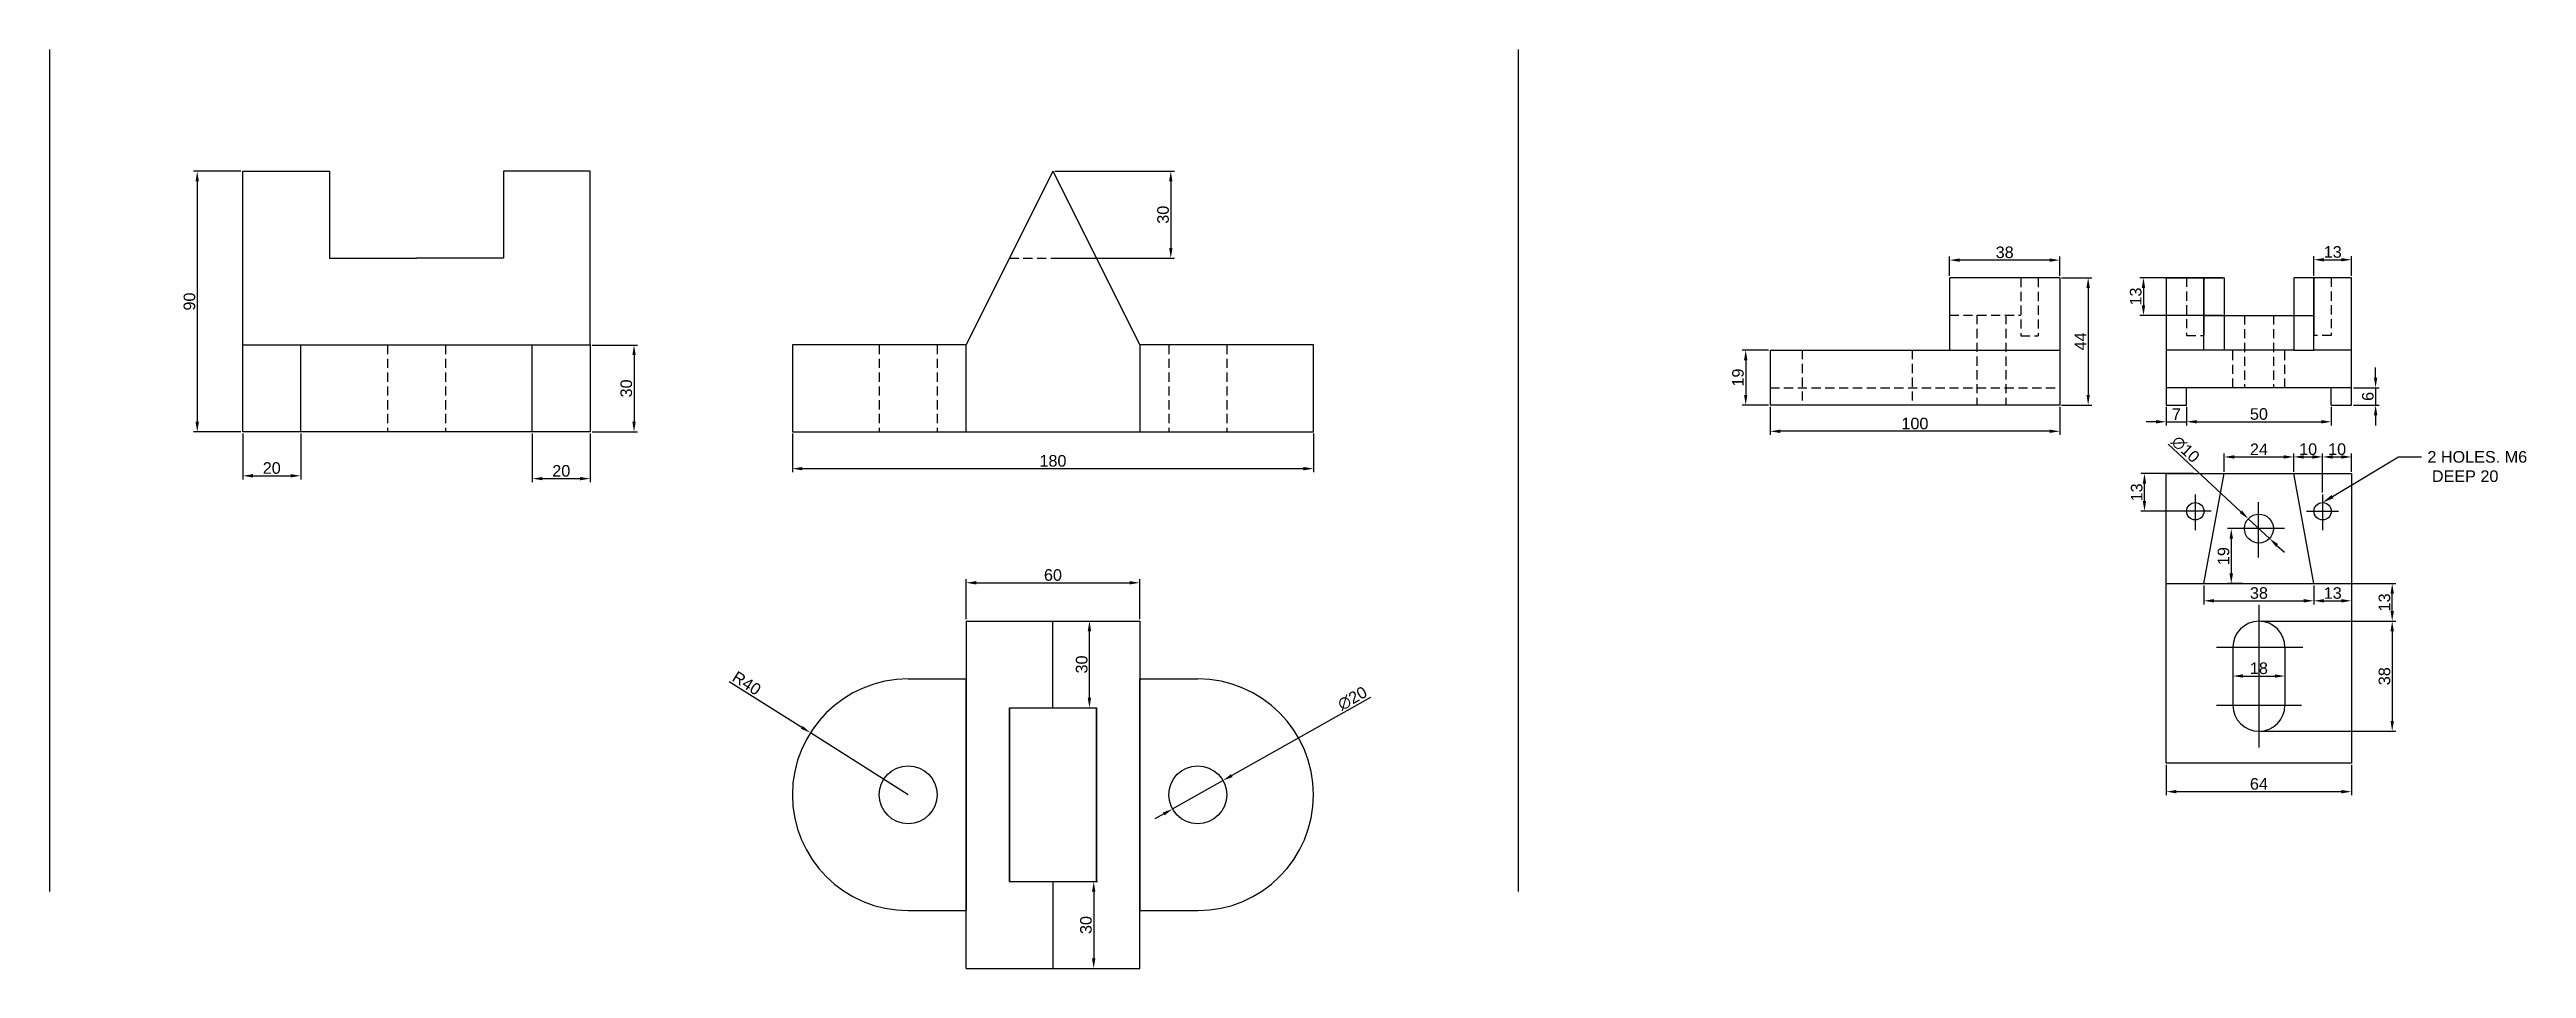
# Model space of a CAD drawing. Header units: millimetres. Extents: x 0 to 8460, y 0 to 1619.
# Drawn here: x 4836 to 5692, y 1302 to 1619 of the extents above; entities that cross this region are included whole.
import ezdxf
from ezdxf import colors
from ezdxf.entities.mleader import LeaderData, LeaderLine
from ezdxf.math import Vec2, Vec3

# ---------------------------------------------------------------- set-up
doc = ezdxf.new("R2010")
doc.units = ezdxf.units.MM
doc.linetypes.add('HIDDEN2', pattern=[4.7625, 3.175, -1.5875])
doc.styles.get("Standard").update_dxf_attribs({"font": 'arial.ttf'})
doc.dimstyles.new('Copy of ISO-25 4', dxfattribs={"dimtxt": 4, "dimasz": 3.5, "dimexe": 1.25, "dimexo": 0.625, "dimtad": 1, "dimtxsty": 'Standard', "dimcen": 2.5, "dimadec": 0, "dimazin": 0, "dimtfac": 1, "dimtmove": 0, "dimatfit": 3, "dimfxl": 1, "dimarcsym": 0})

msp = doc.modelspace()

# ---------------------------------------------------------------- blocks, each defined once
blk = doc.blocks.new('*D108')
at = {"color": 0, "lineweight": -2, "transparency": 16777216}
for p, q in [((5092.87, 1486.39), (5092.87, 1473.05)), ((5272.87, 1486.39), (5272.87, 1473.05)), ((5096.37, 1474.3), (5269.37, 1474.3))]:
    blk.add_line(p, q, dxfattribs=at)
at = {"color": 0, "transparency": 16777216}
for points in [[(5096.37, 1474.88), (5096.37, 1473.71), (5092.87, 1474.3)], [(5269.37, 1474.88), (5269.37, 1473.71), (5272.87, 1474.3)]]:
    blk.add_solid(points, dxfattribs=at)
at = {"layer": 'Defpoints', "color": 0, "transparency": 16777216}
for p in [(5092.87, 1487.01), (5272.87, 1487.01), (5272.87, 1474.3)]:
    blk.add_point(p, dxfattribs=at)
at = {"color": 0, "transparency": 16777216, "insert": (5182.87, 1476.97), "char_height": 4, "attachment_point": 5}
blk.add_mtext('180', dxfattribs=at)
blk = doc.blocks.new('*D109')
at = {"color": 0, "lineweight": -2, "transparency": 16777216}
for p, q in [((5071.1, 1400.82), (5096.13, 1384.95)), ((5132.87, 1361.66), (5099.09, 1383.08))]:
    blk.add_line(p, q, dxfattribs=at)
at = {"color": 0, "transparency": 16777216}
blk.add_solid([(5096.44, 1385.44), (5095.82, 1384.46), (5099.09, 1383.08)], dxfattribs=at)
at = {"layer": 'Defpoints', "color": 0, "transparency": 16777216}
for p in [(5099.09, 1383.08), (5132.87, 1361.66)]:
    blk.add_point(p, dxfattribs=at)
at = {"color": 0, "transparency": 16777216, "insert": (5077.09, 1400.18), "char_height": 4, "attachment_point": 5, "rotation": 327.62582}
blk.add_mtext('R40', dxfattribs=at)
blk = doc.blocks.new('*D110')
at = {"color": 0, "lineweight": -2, "transparency": 16777216}
for p, q in [((5292.59, 1395.28), (5244.63, 1368.28)), ((5224.16, 1356.75), (5241.58, 1366.56)), ((5221.11, 1355.03), (5218.06, 1353.32))]:
    blk.add_line(p, q, dxfattribs=at)
at = {"color": 0, "transparency": 16777216}
for points in [[(5244.35, 1368.79), (5244.92, 1367.77), (5241.58, 1366.56)], [(5220.82, 1355.54), (5221.39, 1354.53), (5224.16, 1356.75)]]:
    blk.add_solid(points, dxfattribs=at)
at = {"layer": 'Defpoints', "color": 0, "transparency": 16777216}
for p in [(5241.58, 1366.56), (5224.16, 1356.75)]:
    blk.add_point(p, dxfattribs=at)
at = {"color": 0, "transparency": 16777216, "insert": (5286.3, 1394.93), "char_height": 4, "attachment_point": 5, "rotation": 29.38036}
blk.add_mtext('∅20', dxfattribs=at)
blk = doc.blocks.new('*D111')
at = {"color": 0, "lineweight": -2, "transparency": 16777216}
for p, q in [((5183.49, 1577.01), (5224.82, 1577.01)), ((5223.57, 1573.51), (5223.57, 1550.51)), ((5183.49, 1547.01), (5224.82, 1547.01))]:
    blk.add_line(p, q, dxfattribs=at)
at = {"color": 0, "transparency": 16777216}
for points in [[(5222.99, 1573.51), (5224.15, 1573.51), (5223.57, 1577.01)], [(5222.99, 1550.51), (5224.15, 1550.51), (5223.57, 1547.01)]]:
    blk.add_solid(points, dxfattribs=at)
at = {"layer": 'Defpoints', "color": 0, "transparency": 16777216}
for p in [(5182.87, 1577.01), (5182.87, 1547.01), (5223.57, 1547.01)]:
    blk.add_point(p, dxfattribs=at)
at = {"color": 0, "transparency": 16777216, "insert": (5220.9, 1562.01), "char_height": 4, "attachment_point": 5, "rotation": 90}
blk.add_mtext('30', dxfattribs=at)
blk = doc.blocks.new('*D112')
at = {"color": 0, "lineweight": -2, "transparency": 16777216}
for p, q in [((5023.69, 1517.01), (5039.44, 1517.01)), ((5038.19, 1513.51), (5038.19, 1490.51)), ((5023.69, 1487.01), (5039.44, 1487.01))]:
    blk.add_line(p, q, dxfattribs=at)
at = {"color": 0, "transparency": 16777216}
for points in [[(5037.61, 1513.51), (5038.77, 1513.51), (5038.19, 1517.01)], [(5037.61, 1490.51), (5038.77, 1490.51), (5038.19, 1487.01)]]:
    blk.add_solid(points, dxfattribs=at)
at = {"layer": 'Defpoints', "color": 0, "transparency": 16777216}
for p in [(5023.06, 1517.01), (5023.06, 1487.01), (5038.19, 1487.01)]:
    blk.add_point(p, dxfattribs=at)
at = {"color": 0, "transparency": 16777216, "insert": (5035.52, 1502.01), "char_height": 4, "attachment_point": 5, "rotation": 90}
blk.add_mtext('30', dxfattribs=at)
blk = doc.blocks.new('*D113')
at = {"color": 0, "lineweight": -2, "transparency": 16777216}
for p, q in [((5152.87, 1422.28), (5152.87, 1436.13)), ((5156.37, 1434.88), (5209.37, 1434.88)), ((5212.87, 1422.28), (5212.87, 1436.13))]:
    blk.add_line(p, q, dxfattribs=at)
at = {"color": 0, "transparency": 16777216}
for points in [[(5156.37, 1435.46), (5156.37, 1434.3), (5152.87, 1434.88)], [(5209.37, 1435.46), (5209.37, 1434.3), (5212.87, 1434.88)]]:
    blk.add_solid(points, dxfattribs=at)
at = {"layer": 'Defpoints', "color": 0, "transparency": 16777216}
for p in [(5212.87, 1434.88), (5152.87, 1421.66), (5212.87, 1421.66)]:
    blk.add_point(p, dxfattribs=at)
at = {"color": 0, "transparency": 16777216, "insert": (5182.87, 1437.55), "char_height": 4, "attachment_point": 5}
blk.add_mtext('60', dxfattribs=at)
blk = doc.blocks.new('*D114')
at = {"color": 0, "lineweight": -2, "transparency": 16777216}
for p, q in [((5183.49, 1331.66), (5198.2, 1331.66)), ((5196.95, 1328.16), (5196.95, 1305.16)), ((5183.49, 1301.66), (5198.2, 1301.66))]:
    blk.add_line(p, q, dxfattribs=at)
at = {"color": 0, "transparency": 16777216}
for points in [[(5196.36, 1328.16), (5197.53, 1328.16), (5196.95, 1331.66)], [(5196.36, 1305.16), (5197.53, 1305.16), (5196.95, 1301.66)]]:
    blk.add_solid(points, dxfattribs=at)
at = {"layer": 'Defpoints', "color": 0, "transparency": 16777216}
for p in [(5182.87, 1331.66), (5182.87, 1301.66), (5196.95, 1301.66)]:
    blk.add_point(p, dxfattribs=at)
at = {"color": 0, "transparency": 16777216, "insert": (5194.28, 1316.66), "char_height": 4, "attachment_point": 5, "rotation": 90}
blk.add_mtext('30', dxfattribs=at)
blk = doc.blocks.new('*D115')
at = {"color": 0, "lineweight": -2, "transparency": 16777216}
for p, q in [((5183.49, 1421.66), (5196.72, 1421.66)), ((5195.47, 1395.16), (5195.47, 1418.16)), ((5183.49, 1391.66), (5196.72, 1391.66))]:
    blk.add_line(p, q, dxfattribs=at)
at = {"color": 0, "transparency": 16777216}
for points in [[(5194.88, 1418.16), (5196.05, 1418.16), (5195.47, 1421.66)], [(5194.88, 1395.16), (5196.05, 1395.16), (5195.47, 1391.66)]]:
    blk.add_solid(points, dxfattribs=at)
at = {"layer": 'Defpoints', "color": 0, "transparency": 16777216}
for p in [(5182.87, 1421.66), (5195.47, 1421.66), (5182.87, 1391.66)]:
    blk.add_point(p, dxfattribs=at)
at = {"color": 0, "transparency": 16777216, "insert": (5192.8, 1406.66), "char_height": 4, "attachment_point": 5, "rotation": 90}
blk.add_mtext('30', dxfattribs=at)
blk = doc.blocks.new('*D116')
at = {"color": 0, "lineweight": -2, "transparency": 16777216}
for p, q in [((4902.44, 1577.01), (4886.08, 1577.01)), ((4887.33, 1573.51), (4887.33, 1490.51)), ((4902.44, 1487.01), (4886.08, 1487.01))]:
    blk.add_line(p, q, dxfattribs=at)
at = {"color": 0, "transparency": 16777216}
for points in [[(4886.74, 1573.51), (4887.91, 1573.51), (4887.33, 1577.01)], [(4886.74, 1490.51), (4887.91, 1490.51), (4887.33, 1487.01)]]:
    blk.add_solid(points, dxfattribs=at)
at = {"layer": 'Defpoints', "color": 0, "transparency": 16777216}
for p in [(4903.06, 1577.01), (4887.33, 1487.01), (4903.06, 1487.01)]:
    blk.add_point(p, dxfattribs=at)
at = {"color": 0, "transparency": 16777216, "insert": (4884.66, 1532.01), "char_height": 4, "attachment_point": 5, "rotation": 90}
blk.add_mtext('90', dxfattribs=at)
blk = doc.blocks.new('*D117')
at = {"color": 0, "lineweight": -2, "transparency": 16777216}
for p, q in [((4903.06, 1486.39), (4903.06, 1470.58)), ((4923.06, 1486.39), (4923.06, 1470.58)), ((4906.56, 1471.83), (4919.56, 1471.83))]:
    blk.add_line(p, q, dxfattribs=at)
at = {"color": 0, "transparency": 16777216}
for points in [[(4906.56, 1472.42), (4906.56, 1471.25), (4903.06, 1471.83)], [(4919.56, 1472.42), (4919.56, 1471.25), (4923.06, 1471.83)]]:
    blk.add_solid(points, dxfattribs=at)
at = {"layer": 'Defpoints', "color": 0, "transparency": 16777216}
for p in [(4903.06, 1487.01), (4923.06, 1487.01), (4923.06, 1471.83)]:
    blk.add_point(p, dxfattribs=at)
at = {"color": 0, "transparency": 16777216, "insert": (4913.06, 1474.5), "char_height": 4, "attachment_point": 5}
blk.add_mtext('20', dxfattribs=at)
blk = doc.blocks.new('*D118')
at = {"color": 0, "lineweight": -2, "transparency": 16777216}
for p, q in [((5003.06, 1486.39), (5003.06, 1469.6)), ((5023.06, 1486.39), (5023.06, 1469.6)), ((5006.56, 1470.85), (5019.56, 1470.85))]:
    blk.add_line(p, q, dxfattribs=at)
at = {"color": 0, "transparency": 16777216}
for points in [[(5006.56, 1471.43), (5006.56, 1470.27), (5003.06, 1470.85)], [(5019.56, 1471.43), (5019.56, 1470.27), (5023.06, 1470.85)]]:
    blk.add_solid(points, dxfattribs=at)
at = {"layer": 'Defpoints', "color": 0, "transparency": 16777216}
for p in [(5003.06, 1487.01), (5023.06, 1487.01), (5023.06, 1470.85)]:
    blk.add_point(p, dxfattribs=at)
at = {"color": 0, "transparency": 16777216, "insert": (5013.06, 1473.52), "char_height": 4, "attachment_point": 5}
blk.add_mtext('20', dxfattribs=at)
blk = doc.blocks.new('*D120')
at = {"color": 0, "lineweight": -2, "transparency": 16777216}
for p, q in [((5531.2, 1540.25), (5541.65, 1540.25)), ((5540.4, 1536.75), (5540.4, 1499.75)), ((5531.2, 1496.25), (5541.65, 1496.25))]:
    blk.add_line(p, q, dxfattribs=at)
at = {"color": 0, "transparency": 16777216}
for points in [[(5539.82, 1536.75), (5540.98, 1536.75), (5540.4, 1540.25)], [(5539.82, 1499.75), (5540.98, 1499.75), (5540.4, 1496.25)]]:
    blk.add_solid(points, dxfattribs=at)
at = {"layer": 'Defpoints', "color": 0, "transparency": 16777216}
for p in [(5530.57, 1540.25), (5530.57, 1496.25), (5540.4, 1496.25)]:
    blk.add_point(p, dxfattribs=at)
at = {"color": 0, "transparency": 16777216, "insert": (5537.77, 1518.25), "char_height": 4, "attachment_point": 5, "rotation": 90}
blk.add_mtext('44', dxfattribs=at)
blk = doc.blocks.new('*D121')
at = {"color": 0, "lineweight": -2, "transparency": 16777216}
for p, q in [((5430.57, 1495.63), (5430.57, 1485.95)), ((5530.57, 1495.63), (5530.57, 1485.95)), ((5527.07, 1487.2), (5434.07, 1487.2))]:
    blk.add_line(p, q, dxfattribs=at)
at = {"color": 0, "transparency": 16777216}
for points in [[(5434.07, 1487.79), (5434.07, 1486.62), (5430.57, 1487.2)], [(5527.07, 1487.79), (5527.07, 1486.62), (5530.57, 1487.2)]]:
    blk.add_solid(points, dxfattribs=at)
at = {"layer": 'Defpoints', "color": 0, "transparency": 16777216}
for p in [(5430.57, 1496.25), (5530.57, 1496.25), (5430.57, 1487.2)]:
    blk.add_point(p, dxfattribs=at)
at = {"color": 0, "transparency": 16777216, "insert": (5480.57, 1489.87), "char_height": 4, "attachment_point": 5}
blk.add_mtext('100', dxfattribs=at)
blk = doc.blocks.new('*D122')
at = {"color": 0, "lineweight": -2, "transparency": 16777216}
for p, q in [((5618.38, 1540.88), (5618.38, 1547.71)), ((5621.88, 1546.46), (5627.88, 1546.46)), ((5631.38, 1540.88), (5631.38, 1547.71))]:
    blk.add_line(p, q, dxfattribs=at)
at = {"color": 0, "transparency": 16777216}
for points in [[(5621.88, 1547.04), (5621.88, 1545.87), (5618.38, 1546.46)], [(5627.88, 1547.04), (5627.88, 1545.87), (5631.38, 1546.46)]]:
    blk.add_solid(points, dxfattribs=at)
at = {"layer": 'Defpoints', "color": 0, "transparency": 16777216}
for p in [(5618.38, 1540.25), (5631.38, 1546.46), (5631.38, 1540.25)]:
    blk.add_point(p, dxfattribs=at)
at = {"color": 0, "transparency": 16777216, "insert": (5624.88, 1549.13), "char_height": 4, "attachment_point": 5}
blk.add_mtext('13', dxfattribs=at)
blk = doc.blocks.new('*D123')
at = {"color": 0, "lineweight": -2, "transparency": 16777216}
for p, q in [((5586.76, 1540.25), (5558.26, 1540.25)), ((5559.51, 1536.75), (5559.51, 1530.75)), ((5586.76, 1527.25), (5558.26, 1527.25))]:
    blk.add_line(p, q, dxfattribs=at)
at = {"color": 0, "transparency": 16777216}
for points in [[(5558.92, 1536.75), (5560.09, 1536.75), (5559.51, 1540.25)], [(5558.92, 1530.75), (5560.09, 1530.75), (5559.51, 1527.25)]]:
    blk.add_solid(points, dxfattribs=at)
at = {"layer": 'Defpoints', "color": 0, "transparency": 16777216}
for p in [(5587.38, 1540.25), (5559.51, 1527.25), (5587.38, 1527.25)]:
    blk.add_point(p, dxfattribs=at)
at = {"color": 0, "transparency": 16777216, "insert": (5556.84, 1533.75), "char_height": 4, "attachment_point": 5, "rotation": 90}
blk.add_mtext('13', dxfattribs=at)
blk = doc.blocks.new('*D124')
at = {"color": 0, "lineweight": -2, "transparency": 16777216}
for p, q in [((5639.68, 1505.75), (5639.68, 1509.25)), ((5632.01, 1502.25), (5640.93, 1502.25)), ((5639.68, 1502.25), (5639.68, 1496.25)), ((5632.01, 1496.25), (5640.93, 1496.25)), ((5639.68, 1492.75), (5639.68, 1489.25))]:
    blk.add_line(p, q, dxfattribs=at)
at = {"color": 0, "transparency": 16777216}
for points in [[(5639.1, 1505.75), (5640.26, 1505.75), (5639.68, 1502.25)], [(5639.1, 1492.75), (5640.26, 1492.75), (5639.68, 1496.25)]]:
    blk.add_solid(points, dxfattribs=at)
at = {"layer": 'Defpoints', "color": 0, "transparency": 16777216}
for p in [(5631.38, 1502.25), (5631.38, 1496.25), (5639.68, 1496.25)]:
    blk.add_point(p, dxfattribs=at)
at = {"color": 0, "transparency": 16777216, "insert": (5637.01, 1499.25), "char_height": 4, "attachment_point": 5, "rotation": 90}
blk.add_mtext('6', dxfattribs=at)
blk = doc.blocks.new('*D125')
at = {"color": 0, "lineweight": -2, "transparency": 16777216}
for p, q in [((5611.38, 1473.23), (5611.38, 1479.59)), ((5614.88, 1478.34), (5617.88, 1478.34)), ((5621.38, 1466.02), (5621.38, 1479.59))]:
    blk.add_line(p, q, dxfattribs=at)
at = {"color": 0, "transparency": 16777216}
for points in [[(5614.88, 1478.93), (5614.88, 1477.76), (5611.38, 1478.34)], [(5617.88, 1478.93), (5617.88, 1477.76), (5621.38, 1478.34)]]:
    blk.add_solid(points, dxfattribs=at)
at = {"layer": 'Defpoints', "color": 0, "transparency": 16777216}
for p in [(5611.38, 1472.6), (5621.38, 1478.34), (5621.38, 1465.4)]:
    blk.add_point(p, dxfattribs=at)
at = {"color": 0, "transparency": 16777216, "insert": (5616.38, 1481.01), "char_height": 4, "attachment_point": 5}
blk.add_mtext('10', dxfattribs=at)
blk = doc.blocks.new('*D126')
at = {"color": 0, "lineweight": -2, "transparency": 16777216}
for p, q in [((5621.38, 1473.23), (5621.38, 1479.59)), ((5624.88, 1478.34), (5627.88, 1478.34)), ((5631.38, 1473.23), (5631.38, 1479.59))]:
    blk.add_line(p, q, dxfattribs=at)
at = {"color": 0, "transparency": 16777216}
for points in [[(5624.88, 1478.93), (5624.88, 1477.76), (5621.38, 1478.34)], [(5627.88, 1478.93), (5627.88, 1477.76), (5631.38, 1478.34)]]:
    blk.add_solid(points, dxfattribs=at)
at = {"layer": 'Defpoints', "color": 0, "transparency": 16777216}
for p in [(5621.38, 1472.6), (5631.38, 1478.34), (5631.38, 1472.6)]:
    blk.add_point(p, dxfattribs=at)
at = {"color": 0, "transparency": 16777216, "insert": (5626.38, 1481.01), "char_height": 4, "attachment_point": 5}
blk.add_mtext('10', dxfattribs=at)
blk = doc.blocks.new('*D127')
at = {"color": 0, "lineweight": -2, "transparency": 16777216}
for p, q in [((5587.38, 1473.23), (5587.38, 1479.59)), ((5590.88, 1478.34), (5607.88, 1478.34)), ((5611.38, 1473.23), (5611.38, 1479.59))]:
    blk.add_line(p, q, dxfattribs=at)
at = {"color": 0, "transparency": 16777216}
for points in [[(5590.88, 1478.93), (5590.88, 1477.76), (5587.38, 1478.34)], [(5607.88, 1478.93), (5607.88, 1477.76), (5611.38, 1478.34)]]:
    blk.add_solid(points, dxfattribs=at)
at = {"layer": 'Defpoints', "color": 0, "transparency": 16777216}
for p in [(5587.38, 1472.6), (5611.38, 1478.34), (5611.38, 1472.6)]:
    blk.add_point(p, dxfattribs=at)
at = {"color": 0, "transparency": 16777216, "insert": (5599.38, 1480.98), "char_height": 4, "attachment_point": 5}
blk.add_mtext('24', dxfattribs=at)
blk = doc.blocks.new('*D128')
at = {"color": 0, "lineweight": -2, "transparency": 16777216}
for p, q in [((5600.01, 1421.6), (5646.66, 1421.6)), ((5645.41, 1418.1), (5645.41, 1387.1)), ((5600.01, 1383.6), (5646.66, 1383.6))]:
    blk.add_line(p, q, dxfattribs=at)
at = {"color": 0, "transparency": 16777216}
for points in [[(5644.82, 1418.1), (5645.99, 1418.1), (5645.41, 1421.6)], [(5644.82, 1387.1), (5645.99, 1387.1), (5645.41, 1383.6)]]:
    blk.add_solid(points, dxfattribs=at)
at = {"layer": 'Defpoints', "color": 0, "transparency": 16777216}
for p in [(5599.38, 1421.6), (5599.38, 1383.6), (5645.41, 1383.6)]:
    blk.add_point(p, dxfattribs=at)
at = {"color": 0, "transparency": 16777216, "insert": (5642.74, 1402.6), "char_height": 4, "attachment_point": 5, "rotation": 90}
blk.add_mtext('38', dxfattribs=at)
blk = doc.blocks.new('*D129')
at = {"color": 0, "lineweight": -2, "transparency": 16777216}
for p, q in [((5590.38, 1411.98), (5590.38, 1401.42)), ((5608.38, 1411.98), (5608.38, 1401.42)), ((5593.88, 1402.67), (5604.88, 1402.67))]:
    blk.add_line(p, q, dxfattribs=at)
at = {"color": 0, "transparency": 16777216}
for points in [[(5593.88, 1403.25), (5593.88, 1402.08), (5590.38, 1402.67)], [(5604.88, 1403.25), (5604.88, 1402.08), (5608.38, 1402.67)]]:
    blk.add_solid(points, dxfattribs=at)
at = {"layer": 'Defpoints', "color": 0, "transparency": 16777216}
for p in [(5590.38, 1412.6), (5608.38, 1412.6), (5608.38, 1402.67)]:
    blk.add_point(p, dxfattribs=at)
at = {"color": 0, "transparency": 16777216, "insert": (5599.38, 1405.33), "char_height": 4, "attachment_point": 5}
blk.add_mtext('18', dxfattribs=at)
blk = doc.blocks.new('*D130')
at = {"color": 0, "lineweight": -2, "transparency": 16777216}
for p, q in [((5567.38, 1371.98), (5567.38, 1361.47)), ((5631.38, 1371.98), (5631.38, 1361.47)), ((5627.88, 1362.72), (5570.88, 1362.72))]:
    blk.add_line(p, q, dxfattribs=at)
at = {"color": 0, "transparency": 16777216}
for points in [[(5570.88, 1363.31), (5570.88, 1362.14), (5567.38, 1362.72)], [(5627.88, 1363.31), (5627.88, 1362.14), (5631.38, 1362.72)]]:
    blk.add_solid(points, dxfattribs=at)
at = {"layer": 'Defpoints', "color": 0, "transparency": 16777216}
for p in [(5567.38, 1372.6), (5631.38, 1372.6), (5567.38, 1362.72)]:
    blk.add_point(p, dxfattribs=at)
at = {"color": 0, "transparency": 16777216, "insert": (5599.38, 1365.39), "char_height": 4, "attachment_point": 5}
blk.add_mtext('64', dxfattribs=at)
blk = doc.blocks.new('*D131')
at = {"color": 0, "lineweight": -2, "transparency": 16777216}
for p, q in [((5574.38, 1495.63), (5574.38, 1489.25)), ((5577.88, 1490.5), (5620.88, 1490.5)), ((5624.38, 1495.63), (5624.38, 1489.25))]:
    blk.add_line(p, q, dxfattribs=at)
at = {"color": 0, "transparency": 16777216}
for points in [[(5577.88, 1491.08), (5577.88, 1489.91), (5574.38, 1490.5)], [(5620.88, 1491.08), (5620.88, 1489.91), (5624.38, 1490.5)]]:
    blk.add_solid(points, dxfattribs=at)
at = {"layer": 'Defpoints', "color": 0, "transparency": 16777216}
for p in [(5574.38, 1496.25), (5624.38, 1496.25), (5624.38, 1490.5)]:
    blk.add_point(p, dxfattribs=at)
at = {"color": 0, "transparency": 16777216, "insert": (5599.38, 1493.16), "char_height": 4, "attachment_point": 5}
blk.add_mtext('50', dxfattribs=at)
blk = doc.blocks.new('*D132')
at = {"color": 0, "lineweight": -2, "transparency": 16777216}
for p, q in [((5563.88, 1490.5), (5560.38, 1490.5)), ((5567.38, 1495.63), (5567.38, 1489.25)), ((5567.38, 1490.5), (5574.38, 1490.5)), ((5574.38, 1495.63), (5574.38, 1489.25)), ((5577.88, 1490.5), (5581.38, 1490.5))]:
    blk.add_line(p, q, dxfattribs=at)
at = {"color": 0, "transparency": 16777216}
for points in [[(5563.88, 1491.08), (5563.88, 1489.91), (5567.38, 1490.5)], [(5577.88, 1491.08), (5577.88, 1489.91), (5574.38, 1490.5)]]:
    blk.add_solid(points, dxfattribs=at)
at = {"layer": 'Defpoints', "color": 0, "transparency": 16777216}
for p in [(5567.38, 1496.25), (5574.38, 1496.25), (5574.38, 1490.5)]:
    blk.add_point(p, dxfattribs=at)
at = {"color": 0, "transparency": 16777216, "insert": (5570.88, 1493.12), "char_height": 4, "attachment_point": 5}
blk.add_mtext('7', dxfattribs=at)
blk = doc.blocks.new('*D133')
at = {"color": 0, "lineweight": -2, "transparency": 16777216}
for p, q in [((5429.95, 1515.25), (5420.88, 1515.25)), ((5422.13, 1511.75), (5422.13, 1499.75)), ((5429.95, 1496.25), (5420.88, 1496.25))]:
    blk.add_line(p, q, dxfattribs=at)
at = {"color": 0, "transparency": 16777216}
for points in [[(5421.55, 1511.75), (5422.72, 1511.75), (5422.13, 1515.25)], [(5421.55, 1499.75), (5422.72, 1499.75), (5422.13, 1496.25)]]:
    blk.add_solid(points, dxfattribs=at)
at = {"layer": 'Defpoints', "color": 0, "transparency": 16777216}
for p in [(5430.57, 1515.25), (5422.13, 1496.25), (5430.57, 1496.25)]:
    blk.add_point(p, dxfattribs=at)
at = {"color": 0, "transparency": 16777216, "insert": (5419.47, 1505.75), "char_height": 4, "attachment_point": 5, "rotation": 90}
blk.add_mtext('19', dxfattribs=at)
blk = doc.blocks.new('*D134')
at = {"color": 0, "lineweight": -2, "transparency": 16777216}
for p, q in [((5492.57, 1540.88), (5492.57, 1547.59)), ((5527.07, 1546.34), (5496.07, 1546.34)), ((5530.57, 1540.88), (5530.57, 1547.59))]:
    blk.add_line(p, q, dxfattribs=at)
at = {"color": 0, "transparency": 16777216}
for points in [[(5496.07, 1546.92), (5496.07, 1545.75), (5492.57, 1546.34)], [(5527.07, 1546.92), (5527.07, 1545.75), (5530.57, 1546.34)]]:
    blk.add_solid(points, dxfattribs=at)
at = {"layer": 'Defpoints', "color": 0, "transparency": 16777216}
for p in [(5492.57, 1546.34), (5492.57, 1540.25), (5530.57, 1540.25)]:
    blk.add_point(p, dxfattribs=at)
at = {"color": 0, "transparency": 16777216, "insert": (5511.57, 1549.01), "char_height": 4, "attachment_point": 5}
blk.add_mtext('38', dxfattribs=at)
blk = doc.blocks.new('*D135')
at = {"color": 0, "lineweight": -2, "transparency": 16777216}
for p, q in [((5576.76, 1472.6), (5558.6, 1472.6)), ((5559.85, 1463.1), (5559.85, 1469.1)), ((5576.76, 1459.6), (5558.6, 1459.6))]:
    blk.add_line(p, q, dxfattribs=at)
at = {"color": 0, "transparency": 16777216}
for points in [[(5559.27, 1469.1), (5560.43, 1469.1), (5559.85, 1472.6)], [(5559.27, 1463.1), (5560.43, 1463.1), (5559.85, 1459.6)]]:
    blk.add_solid(points, dxfattribs=at)
at = {"layer": 'Defpoints', "color": 0, "transparency": 16777216}
for p in [(5559.85, 1472.6), (5577.38, 1472.6), (5577.38, 1459.6)]:
    blk.add_point(p, dxfattribs=at)
at = {"color": 0, "transparency": 16777216, "insert": (5557.18, 1466.1), "char_height": 4, "attachment_point": 5, "rotation": 90}
blk.add_mtext('13', dxfattribs=at)
blk = doc.blocks.new('*D136')
at = {"color": 0, "lineweight": -2, "transparency": 16777216}
for p, q in [((5593.76, 1453.6), (5588.58, 1453.6)), ((5589.83, 1450.1), (5589.83, 1438.1)), ((5593.76, 1434.6), (5588.58, 1434.6))]:
    blk.add_line(p, q, dxfattribs=at)
at = {"color": 0, "transparency": 16777216}
for points in [[(5589.25, 1450.1), (5590.42, 1450.1), (5589.83, 1453.6)], [(5589.25, 1438.1), (5590.42, 1438.1), (5589.83, 1434.6)]]:
    blk.add_solid(points, dxfattribs=at)
at = {"layer": 'Defpoints', "color": 0, "transparency": 16777216}
for p in [(5594.38, 1453.6), (5589.83, 1434.6), (5594.38, 1434.6)]:
    blk.add_point(p, dxfattribs=at)
at = {"color": 0, "transparency": 16777216, "insert": (5587.16, 1444.1), "char_height": 4, "attachment_point": 5, "rotation": 90}
blk.add_mtext('19', dxfattribs=at)
blk = doc.blocks.new('*D137')
at = {"color": 0, "lineweight": -2, "transparency": 16777216}
for p, q in [((5618.38, 1433.98), (5618.38, 1427.4)), ((5621.88, 1428.65), (5627.88, 1428.65)), ((5631.38, 1433.98), (5631.38, 1427.4))]:
    blk.add_line(p, q, dxfattribs=at)
at = {"color": 0, "transparency": 16777216}
for points in [[(5621.88, 1429.24), (5621.88, 1428.07), (5618.38, 1428.65)], [(5627.88, 1429.24), (5627.88, 1428.07), (5631.38, 1428.65)]]:
    blk.add_solid(points, dxfattribs=at)
at = {"layer": 'Defpoints', "color": 0, "transparency": 16777216}
for p in [(5618.38, 1434.6), (5631.38, 1434.6), (5631.38, 1428.65)]:
    blk.add_point(p, dxfattribs=at)
at = {"color": 0, "transparency": 16777216, "insert": (5624.88, 1431.32), "char_height": 4, "attachment_point": 5}
blk.add_mtext('13', dxfattribs=at)
blk = doc.blocks.new('*D138')
at = {"color": 0, "lineweight": -2, "transparency": 16777216}
for p, q in [((5580.38, 1433.98), (5580.38, 1427.4)), ((5583.88, 1428.65), (5614.88, 1428.65)), ((5618.38, 1433.98), (5618.38, 1427.4))]:
    blk.add_line(p, q, dxfattribs=at)
at = {"color": 0, "transparency": 16777216}
for points in [[(5583.88, 1429.24), (5583.88, 1428.07), (5580.38, 1428.65)], [(5614.88, 1429.24), (5614.88, 1428.07), (5618.38, 1428.65)]]:
    blk.add_solid(points, dxfattribs=at)
at = {"layer": 'Defpoints', "color": 0, "transparency": 16777216}
for p in [(5580.38, 1434.6), (5618.38, 1434.6), (5618.38, 1428.65)]:
    blk.add_point(p, dxfattribs=at)
at = {"color": 0, "transparency": 16777216, "insert": (5599.38, 1431.32), "char_height": 4, "attachment_point": 5}
blk.add_mtext('38', dxfattribs=at)
blk = doc.blocks.new('*D139')
at = {"color": 0, "lineweight": -2, "transparency": 16777216}
for p, q in [((5567.99, 1482.8), (5593.16, 1459.39)), ((5603.04, 1450.19), (5595.72, 1457.01)), ((5605.61, 1447.81), (5608.17, 1445.43))]:
    blk.add_line(p, q, dxfattribs=at)
at = {"color": 0, "transparency": 16777216}
for points in [[(5593.56, 1459.82), (5592.76, 1458.96), (5595.72, 1457.01)], [(5606, 1448.24), (5605.21, 1447.38), (5603.04, 1450.19)]]:
    blk.add_solid(points, dxfattribs=at)
at = {"layer": 'Defpoints', "color": 0, "transparency": 16777216}
for p in [(5595.72, 1457.01), (5603.04, 1450.19)]:
    blk.add_point(p, dxfattribs=at)
at = {"color": 0, "transparency": 16777216, "insert": (5574.02, 1480.99), "char_height": 4, "attachment_point": 5, "rotation": 317.07053}
blk.add_mtext('∅10', dxfattribs=at)
blk = doc.blocks.new('*D140')
at = {"color": 0, "lineweight": -2, "transparency": 16777216}
for p, q in [((5600.01, 1434.6), (5646.66, 1434.6)), ((5645.41, 1425.1), (5645.41, 1431.1)), ((5600.01, 1421.6), (5646.66, 1421.6))]:
    blk.add_line(p, q, dxfattribs=at)
at = {"color": 0, "transparency": 16777216}
for points in [[(5644.82, 1431.1), (5645.99, 1431.1), (5645.41, 1434.6)], [(5644.82, 1425.1), (5645.99, 1425.1), (5645.41, 1421.6)]]:
    blk.add_solid(points, dxfattribs=at)
at = {"layer": 'Defpoints', "color": 0, "transparency": 16777216}
for p in [(5599.38, 1434.6), (5645.41, 1434.6), (5599.38, 1421.6)]:
    blk.add_point(p, dxfattribs=at)
at = {"color": 0, "transparency": 16777216, "insert": (5642.74, 1428.1), "char_height": 4, "attachment_point": 5, "rotation": 90}
blk.add_mtext('13', dxfattribs=at)

# ---------------------------------------------------------------- dimensions: what is measured, and where the dimension line sits
for base, p1, p2, picture, middle in [((4887.325, 1487.013), (4903.06, 1577.013), (4903.06, 1487.013), '*D116', (4884.658, 1532.013)), ((5223.568, 1547.013), (5182.869, 1577.013), (5182.869, 1547.013), '*D111', (5220.9, 1562.013)), ((5559.507, 1527.254), (5587.382, 1540.254), (5587.382, 1527.254), '*D123', (5556.838, 1533.754)), ((5038.191, 1487.013), (5023.06, 1517.013), (5023.06, 1487.013), '*D112', (5035.522, 1502.013)), ((5422.133, 1496.254), (5430.574, 1515.254), (5430.574, 1496.254), '*D133', (5419.466, 1505.754)), ((5639.681, 1496.254), (5631.382, 1502.254), (5631.382, 1496.254), '*D124', (5637.013, 1499.254)), ((5559.85, 1472.6), (5577.382, 1459.6), (5577.382, 1472.6), '*D135', (5557.182, 1466.1)), ((5589.832, 1434.6), (5594.382, 1453.6), (5594.382, 1434.6), '*D136', (5587.165, 1444.1)), ((5645.407, 1434.6), (5599.382, 1421.6), (5599.382, 1434.6), '*D140', (5642.738, 1428.1)), ((5195.466, 1421.658), (5182.869, 1391.658), (5182.869, 1421.658), '*D115', (5192.797, 1406.658)), ((5645.407, 1383.6), (5599.382, 1421.6), (5599.382, 1383.6), '*D128', (5642.738, 1402.6)), ((5196.945, 1301.658), (5182.869, 1331.658), (5182.869, 1301.658), '*D114', (5194.276, 1316.658))]:
    dim = msp.add_linear_dim(base=base, p1=p1, p2=p2, angle=90, dimstyle='Copy of ISO-25 4')
    dim.commit()
    dim.dimension.update_dxf_attribs({"geometry": picture, "text_midpoint": middle})
for base, p1, p2, picture, middle in [((5492.574, 1546.337), (5530.574, 1540.254), (5492.574, 1540.254), '*D134', (5511.574, 1549.005)), ((5631.382, 1546.457), (5618.382, 1540.254), (5631.382, 1540.254), '*D122', (5624.882, 1549.125)), ((5430.574, 1487.203), (5530.574, 1496.254), (5430.574, 1496.254), '*D121', (5480.574, 1489.87)), ((5574.382, 1490.497), (5567.382, 1496.254), (5574.382, 1496.254), '*D132', (5570.882, 1493.122)), ((5624.382, 1490.497), (5574.382, 1496.254), (5624.382, 1496.254), '*D131', (5599.382, 1493.165)), ((4923.06, 1471.834), (4903.06, 1487.013), (4923.06, 1487.013), '*D117', (4913.06, 1474.501)), ((5023.06, 1470.849), (5003.06, 1487.013), (5023.06, 1487.013), '*D118', (5013.06, 1473.516)), ((5272.869, 1474.298), (5092.869, 1487.013), (5272.869, 1487.013), '*D108', (5182.869, 1476.965)), ((5611.382, 1478.344), (5587.382, 1472.6), (5611.382, 1472.6), '*D127', (5599.382, 1480.977)), ((5621.382, 1478.344), (5611.382, 1472.6), (5621.382, 1465.398), '*D125', (5616.382, 1481.011)), ((5631.382, 1478.344), (5621.382, 1472.6), (5631.382, 1472.6), '*D126', (5626.382, 1481.011)), ((5212.869, 1434.881), (5152.869, 1421.658), (5212.869, 1421.658), '*D113', (5182.869, 1437.548)), ((5618.382, 1428.653), (5580.382, 1434.6), (5618.382, 1434.6), '*D138', (5599.382, 1431.322)), ((5631.382, 1428.653), (5618.382, 1434.6), (5631.382, 1434.6), '*D137', (5624.882, 1431.322)), ((5608.382, 1402.665), (5590.382, 1412.6), (5608.382, 1412.6), '*D129', (5599.382, 1405.333)), ((5567.382, 1362.724), (5631.382, 1372.6), (5567.382, 1372.6), '*D130', (5599.382, 1365.391))]:
    dim = msp.add_linear_dim(base=base, p1=p1, p2=p2, dimstyle='Copy of ISO-25 4')
    dim.commit()
    dim.dimension.update_dxf_attribs({"geometry": picture, "text_midpoint": middle})
dim = msp.add_aligned_dim(p1=(5530.574, 1540.254), p2=(5530.574, 1496.254), distance=9.826, dimstyle='Copy of ISO-25 4')
dim.commit()
dim.dimension.update_dxf_attribs({"geometry": '*D120', "text_midpoint": (5537.774, 1518.254)})
for p1, p2, picture, middle in [((5603.043, 1450.195), (5595.721, 1457.006), '*D139', (5572.131, 1478.95)), ((5224.155, 1356.752), (5241.583, 1366.564), '*D110', (5287.662, 1392.507))]:
    dim = msp.add_diameter_dim_2p(p1=p1, p2=p2, dimstyle='Copy of ISO-25 4')
    dim.commit()
    dim.dimension.update_dxf_attribs({"geometry": picture, "text_midpoint": middle, "dimtype": 163})
dim = msp.add_radius_dim(center=(5132.869, 1361.658), mpoint=(5099.086, 1383.076), dimstyle='Copy of ISO-25 4')
dim.commit()
dim.dimension.update_dxf_attribs({"geometry": '*D109', "text_midpoint": (5075.661, 1397.927), "dimtype": 164})

# ---------------------------------------------------------------- linework, layer by layer
for p, q in [((4836.319, 1619.069), (4836.319, 1328.3)), ((5343.518, 1619.069), (5343.518, 1328.3)), ((5580.382, 1515.254), (5580.382, 1540.254)), ((5618.382, 1515.254), (5618.382, 1540.254)), ((5577.382, 1465.398), (5577.382, 1453.094)), ((5621.382, 1465.398), (5621.382, 1453.094)), ((5582.899, 1459.6), (5571.867, 1459.6)), ((5599.1, 1462.71), (5599.1, 1443.602)), ((5615.865, 1459.6), (5626.897, 1459.6)), ((5608.258, 1453.6), (5589.942, 1453.6)), ((5599.382, 1427.269), (5599.382, 1377.988)), ((5584.709, 1412.6), (5614.498, 1412.6)), ((5584.713, 1392.6), (5614.099, 1392.6))]:
    msp.add_line(p, q)
at = {"lineweight": 30}
for p, q in [((4903.06, 1517.013), (4903.06, 1577.013)), ((4903.06, 1577.013), (4933.06, 1577.013)), ((4933.06, 1577.013), (4933.06, 1547.013)), ((5023.06, 1577.013), (4993.06, 1577.013)), ((4993.06, 1577.013), (4993.06, 1547.013)), ((5023.06, 1517.013), (5023.06, 1577.013)), ((5182.869, 1577.013), (5152.869, 1517.013)), ((5182.869, 1577.013), (5212.869, 1517.013)), ((4933.06, 1547.013), (4963.06, 1547.013)), ((4993.06, 1547.013), (4963.06, 1547.013)), ((5530.574, 1540.254), (5492.574, 1540.254)), ((5492.574, 1515.254), (5492.574, 1540.254)), ((5530.574, 1540.254), (5530.574, 1496.254)), ((5567.382, 1540.254), (5567.382, 1496.254)), ((5567.382, 1540.254), (5587.382, 1540.254)), ((5580.382, 1540.254), (5580.382, 1520.254)), ((5587.382, 1540.254), (5587.382, 1515.254)), ((5631.382, 1540.254), (5611.382, 1540.254)), ((5611.382, 1540.254), (5611.382, 1515.254)), ((5618.382, 1540.254), (5618.382, 1520.254)), ((5631.382, 1496.254), (5631.382, 1540.254)), ((5580.382, 1527.254), (5618.382, 1527.254)), ((4903.06, 1487.013), (4903.06, 1517.013)), ((4903.06, 1517.013), (5023.06, 1517.013)), ((4923.06, 1487.013), (4923.06, 1517.013)), ((5003.06, 1487.013), (5003.06, 1517.013)), ((5023.06, 1517.013), (5023.06, 1487.013)), ((5092.869, 1517.013), (5092.869, 1487.013)), ((5152.869, 1517.013), (5092.869, 1517.013)), ((5152.869, 1487.013), (5152.869, 1517.013)), ((5272.869, 1517.013), (5212.869, 1517.013)), ((5212.869, 1517.013), (5212.869, 1487.013)), ((5272.869, 1487.013), (5272.869, 1517.013)), ((5430.574, 1515.254), (5430.574, 1496.254)), ((5430.574, 1515.254), (5530.574, 1515.254)), ((5611.382, 1515.254), (5567.382, 1515.254)), ((5611.382, 1515.254), (5618.382, 1515.254)), ((5631.382, 1515.254), (5618.382, 1515.254)), ((5631.382, 1502.254), (5567.382, 1502.254)), ((5574.382, 1496.254), (5574.382, 1502.254)), ((5624.382, 1496.254), (5624.382, 1502.254)), ((5530.574, 1496.254), (5430.574, 1496.254)), ((5567.382, 1496.254), (5574.382, 1496.254)), ((5624.382, 1496.254), (5631.382, 1496.254)), ((5023.06, 1487.013), (4903.06, 1487.013)), ((5092.869, 1487.013), (5272.869, 1487.013)), ((5567.382, 1472.6), (5631.382, 1472.6)), ((5567.382, 1372.6), (5567.382, 1472.6)), ((5580.382, 1434.6), (5587.382, 1472.6)), ((5618.382, 1434.6), (5611.382, 1472.6)), ((5631.382, 1472.6), (5631.382, 1372.6)), ((5567.382, 1434.6), (5631.382, 1434.6)), ((5152.869, 1421.658), (5152.869, 1401.658)), ((5152.869, 1421.658), (5212.869, 1421.658)), ((5182.869, 1391.658), (5182.869, 1421.658)), ((5212.869, 1421.658), (5212.869, 1401.658)), ((5590.382, 1412.6), (5590.382, 1392.6)), ((5608.382, 1412.6), (5608.382, 1392.6)), ((5132.869, 1401.658), (5152.869, 1401.658)), ((5152.869, 1401.658), (5152.869, 1321.658)), ((5152.869, 1401.658), (5152.869, 1321.658)), ((5152.869, 1321.658), (5152.869, 1401.658)), ((5152.869, 1321.658), (5152.869, 1401.658)), ((5212.869, 1401.658), (5212.869, 1321.658)), ((5212.869, 1401.658), (5212.869, 1321.658)), ((5212.869, 1321.658), (5212.869, 1401.658)), ((5212.869, 1321.658), (5212.869, 1401.658)), ((5212.869, 1401.658), (5232.869, 1401.658)), ((5167.869, 1391.658), (5167.869, 1331.658)), ((5167.869, 1331.658), (5167.869, 1391.658)), ((5167.869, 1391.658), (5197.869, 1391.658)), ((5197.869, 1391.658), (5197.869, 1331.658)), ((5197.869, 1331.658), (5197.869, 1391.658)), ((5590.382, 1392.6), (5590.382, 1392.6)), ((5608.382, 1392.6), (5608.382, 1392.6)), ((5631.382, 1372.6), (5567.382, 1372.6)), ((5167.869, 1331.658), (5197.869, 1331.658)), ((5182.869, 1331.658), (5182.869, 1301.658)), ((5132.869, 1321.658), (5152.869, 1321.658)), ((5152.869, 1301.658), (5152.869, 1321.658)), ((5152.869, 1301.658), (5152.869, 1321.658)), ((5212.869, 1301.658), (5212.869, 1321.658)), ((5212.869, 1301.658), (5212.869, 1321.658)), ((5212.869, 1321.658), (5232.869, 1321.658)), ((5152.869, 1301.658), (5212.869, 1301.658))]:
    msp.add_line(p, q, dxfattribs=at)
at = {"linetype": 'HIDDEN2'}
for p, q in [((5167.869, 1547.013), (5197.869, 1547.013)), ((5517.118, 1540.13), (5517.118, 1520.13)), ((5523.118, 1540.13), (5523.118, 1520.13)), ((5574.382, 1540.254), (5574.382, 1520.254)), ((5624.382, 1540.254), (5624.382, 1520.254)), ((5492.574, 1527.328), (5517.118, 1527.328)), ((5501.929, 1527.328), (5501.929, 1496.254)), ((5511.929, 1527.328), (5511.929, 1496.254)), ((5594.382, 1527.254), (5594.382, 1502.254)), ((5604.382, 1527.254), (5604.382, 1502.254)), ((4953.06, 1517.013), (4953.06, 1487.013)), ((4973.06, 1517.013), (4973.06, 1487.013)), ((5122.869, 1517.013), (5122.869, 1487.013)), ((5142.869, 1517.013), (5142.869, 1487.013)), ((5222.869, 1517.013), (5222.869, 1487.013)), ((5242.869, 1517.013), (5242.869, 1487.013)), ((5441.574, 1515.254), (5441.574, 1496.254)), ((5479.574, 1515.254), (5479.574, 1496.254)), ((5517.118, 1520.13), (5523.118, 1520.13)), ((5574.382, 1520.254), (5580.382, 1520.254)), ((5590.382, 1502.254), (5590.382, 1515.254)), ((5608.382, 1502.254), (5608.382, 1515.254)), ((5624.382, 1520.254), (5618.382, 1520.254)), ((5430.574, 1502.254), (5530.574, 1502.254))]:
    msp.add_line(p, q, dxfattribs=at)
at = {"lineweight": 30}
for centre, radius in [((5577.382, 1459.6), 3), ((5599.382, 1453.6), 5), ((5621.382, 1459.6), 3), ((5132.869, 1361.658), 10), ((5132.869, 1361.658), 10), ((5232.869, 1361.658), 10), ((5232.869, 1361.658), 10)]:
    msp.add_circle(centre, radius, dxfattribs=at)
for centre, radius, start, end in [((5599.382, 1412.6), 9, 0, 180), ((5132.869, 1361.658), 40, 90, 270), ((5132.869, 1361.658), 40, 90, 270), ((5232.869, 1361.658), 40, 270, 90), ((5232.869, 1361.658), 40, 270, 90), ((5599.382, 1392.6), 9, 180, 0)]:
    msp.add_arc(centre, radius, start, end, dxfattribs=at)

msp.set_redraw_order([(e.dxf.handle, doc.entitydb.next_handle()) for e in msp.query("TEXT MTEXT ATTDEF DIMENSION ARC_DIMENSION")])  # texts and dimensions are drawn at this point

# ---------------------------------------------------------------- leaders
ml = msp.add_multileader_mtext('Standard')
ml.set_content('2 HOLES. M6\\P DEEP 20', color=256)
ml.set_leader_properties()
ml.build(insert=Vec2(0, 0))
ctx = ml.context
ctx.base_point, ctx.plane_origin = Vec3(5655.557, 1478.337), Vec3(5621.382, 1462.6)
notes = []
notes.append((ctx, [(0, (1, 1, 0), (5647.557, 1478.337), (1, 0), 8, [(0, [(5621.382, 1462.6)], 0, [])])]))
ctx.mtext.insert, ctx.mtext.flow_direction = Vec3(5657.557, 1480.371), 5
for ctx, leaders in notes:
    for number, flags, end, landing, length, lines in leaders:
        leader = LeaderData()
        leader.index, (leader.has_last_leader_line, leader.has_dogleg_vector, leader.attachment_direction) = number, flags
        leader.last_leader_point, leader.dogleg_vector, leader.dogleg_length = Vec3(end), Vec3(landing), length
        for number, points, colour, breaks in lines:
            line = LeaderLine()
            line.index, line.vertices, line.color, line.breaks = number, Vec3.list(points), colors.encode_raw_color(colour), breaks
            leader.lines.append(line)
        ctx.leaders.append(leader)

doc.saveas('drawing.dxf')
